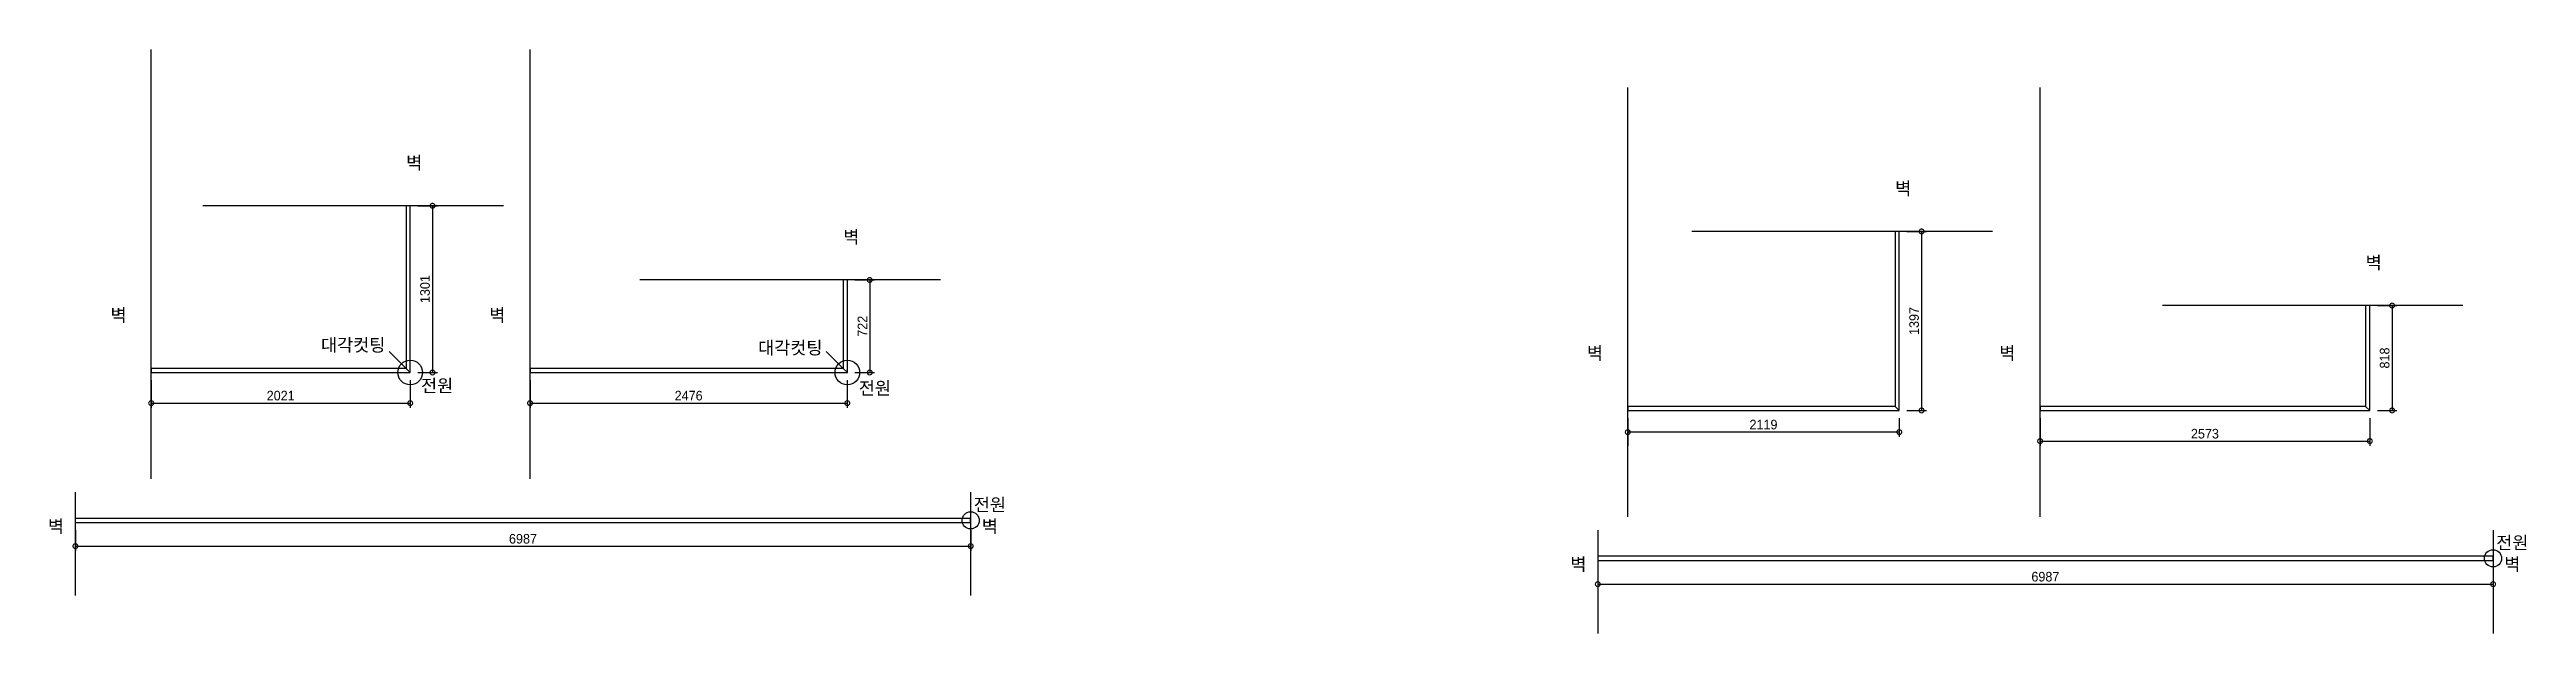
# Model space of a CAD drawing. Header units: inches. Extents: x -63256 to 33689, y -34490 to 100230.
# Drawn here: x -24467 to -5137, y -31287 to -26729 of the extents above; entities that cross this region are included whole.
import ezdxf

# ---------------------------------------------------------------- set-up
doc = ezdxf.new("R2010")
doc.units = ezdxf.units.IN
doc.header["$LTSCALE"] = 100
doc.header["$MEASUREMENT"] = 0
for name, color, linetype in [('03-WAL NEW', 3, 'Continuous'), ('3.기호.계단선', 30, 'Continuous'), ('CEIL-LIGHT', 7, 'Continuous'), ('FORM(YOURNAME)-11', 1, 'Continuous'), ('wal', 3, 'Continuous'), ('win', 4, 'Continuous')]:
    doc.layers.add(name, color=color, linetype=linetype)
doc.styles.add('스타일1', font='')
doc.styles.add('코레일둥고', font='')
doc.styles.get('스타일1').set_extended_font_data('HYwulM')
doc.styles.get('코레일둥고').set_extended_font_data('Korail Round Gothic Medium')
doc.dimstyles.new('30', dxfattribs={"dimscale": 30, "dimtxt": 2.5, "dimasz": 2.5, "dimexe": 1.25, "dimexo": 2, "dimtad": 1, "dimdec": 0, "dimtxsty": '스타일1', "dimblk": 'DOTSMALL', "dimcen": 2.5, "dimclrd": 1, "dimclre": 1, "dimclrt": 2, "dimadec": 0, "dimazin": 0, "dimtfac": 1, "dimtix": 1, "dimtmove": 0, "dimatfit": 3, "dimldrblk": 'DOTSMALL', "dimfxl": 1.25, "dimarcsym": 0})

msp = doc.modelspace()

# ---------------------------------------------------------------- texts
at = {"layer": 'CEIL-LIGHT', "ltscale": 10, "style": '코레일둥고'}
for s, p in [('벽', (-21684, -27663.5)), ('벽', (-10063.4, -27863.8)), ('벽', (-18272.7, -28242.5)), ('벽', (-6391.5, -28442.8)), ('벽', (-23991.5, -28852.7)), ('벽', (-21035.2, -28852.7)), ('대각컷팅', (-22348.4, -29085.3)), ('대각컷팅', (-18937, -29107.3)), ('벽', (-12468.8, -29149)), ('벽', (-9250.9, -29149)), ('전원', (-21567.8, -29402.7)), ('전원', (-18151.3, -29421.9)), ('전원', (-17254.1, -30331.8)), ('벽', (-24479.6, -30500.3)), ('벽', (-17191.3, -30500.3)), ('전원', (-5372.9, -30628.1)), ('벽', (-12598.4, -30796.6)), ('벽', (-5310.1, -30796.6))]:
    msp.add_text(s, height=100, dxfattribs=at).set_placement(p)

# ---------------------------------------------------------------- blocks, each defined once
blk = doc.blocks.new('_DOTSMALL')
at = {"color": 0, "linetype": 'ByBlock', "const_width": 0.5}
blk.add_lwpolyline([(-0.0625, 0, 1), (0.0625, 0, 1)], format="xyb", close=True, dxfattribs=at)
blk = doc.blocks.new('*D433')
at = {"layer": 'Defpoints', "color": 0, "ltscale": 10, "transparency": 16777216}
for p in [(-24265, -30420), (-17278, -30420), (-17278, -30605)]:
    blk.add_point(p, dxfattribs=at)
at = {"layer": 'FORM(YOURNAME)-11', "color": 1, "lineweight": -2, "ltscale": 10, "transparency": 16777216}
for p, q in [((-24265, -30480), (-24265, -30643)), ((-17278, -30480), (-17278, -30643)), ((-24265, -30605), (-17278, -30605))]:
    blk.add_line(p, q, dxfattribs=at)
at = {"layer": 'FORM(YOURNAME)-11', "color": 1, "lineweight": -2, "ltscale": 10, "transparency": 16777216, "xscale": 75, "yscale": 75, "zscale": 75, "rotation": 180}
blk.add_blockref('_DOTSMALL', (-24265, -30605), dxfattribs=at)
at = {"layer": 'FORM(YOURNAME)-11', "color": 1, "lineweight": -2, "ltscale": 10, "transparency": 16777216, "xscale": 75, "yscale": 75, "zscale": 75}
blk.add_blockref('_DOTSMALL', (-17278, -30605), dxfattribs=at)
at = {"layer": 'FORM(YOURNAME)-11', "color": 2, "ltscale": 10, "transparency": 16777216, "insert": (-20772, -30548), "char_height": 75, "attachment_point": 5, "style": '스타일1'}
blk.add_mtext('6987', dxfattribs=at)
blk = doc.blocks.new('*D437')
at = {"layer": 'Defpoints', "color": 0, "ltscale": 10, "transparency": 16777216}
for p in [(-23673, -29250), (-21652, -29250), (-21652, -29489)]:
    blk.add_point(p, dxfattribs=at)
at = {"layer": 'FORM(YOURNAME)-11', "color": 1, "lineweight": -2, "ltscale": 10, "transparency": 16777216}
for p, q in [((-23673, -29310), (-23673, -29527)), ((-21652, -29310), (-21652, -29527)), ((-23673, -29489), (-21652, -29489))]:
    blk.add_line(p, q, dxfattribs=at)
at = {"layer": 'FORM(YOURNAME)-11', "color": 1, "lineweight": -2, "ltscale": 10, "transparency": 16777216, "xscale": 75, "yscale": 75, "zscale": 75, "rotation": 180}
blk.add_blockref('_DOTSMALL', (-23673, -29489), dxfattribs=at)
at = {"layer": 'FORM(YOURNAME)-11', "color": 1, "lineweight": -2, "ltscale": 10, "transparency": 16777216, "xscale": 75, "yscale": 75, "zscale": 75}
blk.add_blockref('_DOTSMALL', (-21652, -29489), dxfattribs=at)
at = {"layer": 'FORM(YOURNAME)-11', "color": 2, "ltscale": 10, "transparency": 16777216, "insert": (-22663, -29431), "char_height": 75, "attachment_point": 5, "style": '스타일1'}
blk.add_mtext('2021', dxfattribs=at)
blk = doc.blocks.new('*D438')
at = {"layer": 'Defpoints', "color": 0, "ltscale": 10, "transparency": 16777216}
for p in [(-21652, -27949), (-21652, -29250), (-21478, -29250)]:
    blk.add_point(p, dxfattribs=at)
at = {"layer": 'FORM(YOURNAME)-11', "color": 1, "lineweight": -2, "ltscale": 10, "transparency": 16777216}
for p, q in [((-21592, -27949), (-21440, -27949)), ((-21478, -27949), (-21478, -29250)), ((-21592, -29250), (-21440, -29250))]:
    blk.add_line(p, q, dxfattribs=at)
at = {"layer": 'FORM(YOURNAME)-11', "color": 1, "lineweight": -2, "ltscale": 10, "transparency": 16777216, "xscale": 75, "yscale": 75, "zscale": 75}
for p, rotation in [((-21478, -27949), 90), ((-21478, -29250), 270)]:
    blk.add_blockref('_DOTSMALL', p, dxfattribs=dict(at, rotation=rotation))
at = {"layer": 'FORM(YOURNAME)-11', "color": 2, "ltscale": 10, "transparency": 16777216, "insert": (-21536, -28599), "char_height": 75, "attachment_point": 5, "rotation": 90, "style": '스타일1'}
blk.add_mtext('1301', dxfattribs=at)
blk = doc.blocks.new('*D439')
at = {"layer": 'Defpoints', "color": 0, "ltscale": 10, "transparency": 16777216}
for p in [(-20717, -29250), (-18241, -29250), (-18241, -29489)]:
    blk.add_point(p, dxfattribs=at)
at = {"layer": 'FORM(YOURNAME)-11', "color": 1, "lineweight": -2, "ltscale": 10, "transparency": 16777216}
for p, q in [((-20717, -29310), (-20717, -29527)), ((-18241, -29310), (-18241, -29527)), ((-20717, -29489), (-18241, -29489))]:
    blk.add_line(p, q, dxfattribs=at)
at = {"layer": 'FORM(YOURNAME)-11', "color": 1, "lineweight": -2, "ltscale": 10, "transparency": 16777216, "xscale": 75, "yscale": 75, "zscale": 75, "rotation": 180}
blk.add_blockref('_DOTSMALL', (-20717, -29489), dxfattribs=at)
at = {"layer": 'FORM(YOURNAME)-11', "color": 1, "lineweight": -2, "ltscale": 10, "transparency": 16777216, "xscale": 75, "yscale": 75, "zscale": 75}
blk.add_blockref('_DOTSMALL', (-18241, -29489), dxfattribs=at)
at = {"layer": 'FORM(YOURNAME)-11', "color": 2, "ltscale": 10, "transparency": 16777216, "insert": (-19479, -29431), "char_height": 75, "attachment_point": 5, "style": '스타일1'}
blk.add_mtext('2476', dxfattribs=at)
blk = doc.blocks.new('*D440')
at = {"layer": 'Defpoints', "color": 0, "ltscale": 10, "transparency": 16777216}
for p in [(-18241, -28528), (-18241, -29250), (-18066, -29250)]:
    blk.add_point(p, dxfattribs=at)
at = {"layer": 'FORM(YOURNAME)-11', "color": 1, "lineweight": -2, "ltscale": 10, "transparency": 16777216}
for p, q in [((-18181, -28528), (-18029, -28528)), ((-18066, -28528), (-18066, -29250)), ((-18181, -29250), (-18029, -29250))]:
    blk.add_line(p, q, dxfattribs=at)
at = {"layer": 'FORM(YOURNAME)-11', "color": 1, "lineweight": -2, "ltscale": 10, "transparency": 16777216, "xscale": 75, "yscale": 75, "zscale": 75}
for p, rotation in [((-18066, -28528), 90), ((-18066, -29250), 270)]:
    blk.add_blockref('_DOTSMALL', p, dxfattribs=dict(at, rotation=rotation))
at = {"layer": 'FORM(YOURNAME)-11', "color": 2, "ltscale": 10, "transparency": 16777216, "insert": (-18123, -28889), "char_height": 75, "attachment_point": 5, "rotation": 90, "style": '스타일1'}
blk.add_mtext('722', dxfattribs=at)
blk = doc.blocks.new('*D445')
at = {"layer": 'Defpoints', "color": 0, "ltscale": 10, "transparency": 16777216}
for p in [(-12384, -30717), (-5397, -30717), (-5397, -30902)]:
    blk.add_point(p, dxfattribs=at)
at = {"layer": 'FORM(YOURNAME)-11', "color": 1, "lineweight": -2, "ltscale": 10, "transparency": 16777216}
for p, q in [((-12384, -30777), (-12384, -30939)), ((-12384, -30902), (-5397, -30902)), ((-5397, -30777), (-5397, -30939))]:
    blk.add_line(p, q, dxfattribs=at)
at = {"layer": 'FORM(YOURNAME)-11', "color": 1, "lineweight": -2, "ltscale": 10, "transparency": 16777216, "xscale": 75, "yscale": 75, "zscale": 75, "rotation": 180}
blk.add_blockref('_DOTSMALL', (-12384, -30902), dxfattribs=at)
at = {"layer": 'FORM(YOURNAME)-11', "color": 1, "lineweight": -2, "ltscale": 10, "transparency": 16777216, "xscale": 75, "yscale": 75, "zscale": 75}
blk.add_blockref('_DOTSMALL', (-5397, -30902), dxfattribs=at)
at = {"layer": 'FORM(YOURNAME)-11', "color": 2, "ltscale": 10, "transparency": 16777216, "insert": (-8891, -30844), "char_height": 75, "attachment_point": 5, "style": '스타일1'}
blk.add_mtext('6987', dxfattribs=at)
blk = doc.blocks.new('*D443')
at = {"layer": 'Defpoints', "color": 0, "ltscale": 10, "transparency": 16777216}
for p in [(-8932, -29546), (-6359, -29546), (-6359, -29785)]:
    blk.add_point(p, dxfattribs=at)
at = {"layer": 'FORM(YOURNAME)-11', "color": 1, "lineweight": -2, "ltscale": 10, "transparency": 16777216}
for p, q in [((-8932, -29606), (-8932, -29823)), ((-6359, -29606), (-6359, -29823)), ((-8932, -29785), (-6359, -29785))]:
    blk.add_line(p, q, dxfattribs=at)
at = {"layer": 'FORM(YOURNAME)-11', "color": 1, "lineweight": -2, "ltscale": 10, "transparency": 16777216, "xscale": 75, "yscale": 75, "zscale": 75, "rotation": 180}
blk.add_blockref('_DOTSMALL', (-8932, -29785), dxfattribs=at)
at = {"layer": 'FORM(YOURNAME)-11', "color": 1, "lineweight": -2, "ltscale": 10, "transparency": 16777216, "xscale": 75, "yscale": 75, "zscale": 75}
blk.add_blockref('_DOTSMALL', (-6359, -29785), dxfattribs=at)
at = {"layer": 'FORM(YOURNAME)-11', "color": 2, "ltscale": 10, "transparency": 16777216, "insert": (-7646, -29728), "char_height": 75, "attachment_point": 5, "style": '스타일1'}
blk.add_mtext('2573', dxfattribs=at)
blk = doc.blocks.new('*D444')
at = {"layer": 'Defpoints', "color": 0, "ltscale": 10, "transparency": 16777216}
for p in [(-6359, -28728), (-6359, -29546), (-6185, -29546)]:
    blk.add_point(p, dxfattribs=at)
at = {"layer": 'FORM(YOURNAME)-11', "color": 1, "lineweight": -2, "ltscale": 10, "transparency": 16777216}
for p, q in [((-6299, -28728), (-6148, -28728)), ((-6185, -28728), (-6185, -29546)), ((-6299, -29546), (-6148, -29546))]:
    blk.add_line(p, q, dxfattribs=at)
at = {"layer": 'FORM(YOURNAME)-11', "color": 1, "lineweight": -2, "ltscale": 10, "transparency": 16777216, "xscale": 75, "yscale": 75, "zscale": 75}
for p, rotation in [((-6185, -28728), 90), ((-6185, -29546), 270)]:
    blk.add_blockref('_DOTSMALL', p, dxfattribs=dict(at, rotation=rotation))
at = {"layer": 'FORM(YOURNAME)-11', "color": 2, "ltscale": 10, "transparency": 16777216, "insert": (-6243, -29137), "char_height": 75, "attachment_point": 5, "rotation": 90, "style": '스타일1'}
blk.add_mtext('818', dxfattribs=at)
blk = doc.blocks.new('*D446')
at = {"layer": '03-WAL NEW', "color": 1, "lineweight": -2, "transparency": 16777216}
for p, q in [((-12150, -29606), (-12150, -29752)), ((-10031, -29715), (-12150, -29715)), ((-10031, -29606), (-10031, -29752))]:
    blk.add_line(p, q, dxfattribs=at)
at = {"layer": 'Defpoints', "color": 0, "transparency": 16777216}
for p in [(-12150, -29546), (-10031, -29546), (-12150, -29715)]:
    blk.add_point(p, dxfattribs=at)
at = {"layer": '03-WAL NEW', "color": 1, "lineweight": -2, "transparency": 16777216, "xscale": 75, "yscale": 75, "zscale": 75, "rotation": 180}
blk.add_blockref('_DOTSMALL', (-12150, -29715), dxfattribs=at)
at = {"layer": '03-WAL NEW', "color": 1, "lineweight": -2, "transparency": 16777216, "xscale": 75, "yscale": 75, "zscale": 75}
blk.add_blockref('_DOTSMALL', (-10031, -29715), dxfattribs=at)
at = {"layer": '03-WAL NEW', "color": 2, "transparency": 16777216, "insert": (-11091, -29657), "char_height": 75, "attachment_point": 5, "style": '스타일1'}
blk.add_mtext('2119', dxfattribs=at)
blk = doc.blocks.new('*D447')
at = {"layer": '03-WAL NEW', "color": 1, "lineweight": -2, "transparency": 16777216}
for p, q in [((-9971, -28149), (-9820, -28149)), ((-9857, -28149), (-9857, -29546)), ((-9971, -29546), (-9820, -29546))]:
    blk.add_line(p, q, dxfattribs=at)
at = {"layer": 'Defpoints', "color": 0, "transparency": 16777216}
for p in [(-10031, -28149), (-10031, -29546), (-9857, -29546)]:
    blk.add_point(p, dxfattribs=at)
at = {"layer": '03-WAL NEW', "color": 1, "lineweight": -2, "transparency": 16777216, "xscale": 75, "yscale": 75, "zscale": 75}
for p, rotation in [((-9857, -28149), 90), ((-9857, -29546), 270)]:
    blk.add_blockref('_DOTSMALL', p, dxfattribs=dict(at, rotation=rotation))
at = {"layer": '03-WAL NEW', "color": 2, "transparency": 16777216, "insert": (-9915, -28848), "char_height": 75, "attachment_point": 5, "rotation": 90, "style": '스타일1'}
blk.add_mtext('1397', dxfattribs=at)

# ---------------------------------------------------------------- dimensions: what is measured, and where the dimension line sits
at = {"layer": '03-WAL NEW'}
dim = msp.add_linear_dim(base=(-9857.1, -29546.2), p1=(-10031.4, -28149.2), p2=(-10031.4, -29546.2), angle=90, dimstyle='30', dxfattribs=at)
dim.commit()
dim.dimension.update_dxf_attribs({"geometry": '*D447', "text_midpoint": (-9914.9, -28847.7)})
dim = msp.add_linear_dim(base=(-12150.4, -29714.5), p1=(-10031.4, -29546.2), p2=(-12150.4, -29546.2), dimstyle='30', dxfattribs=at)
dim.commit()
dim.dimension.update_dxf_attribs({"geometry": '*D446', "text_midpoint": (-11090.9, -29657.4)})
at = {"layer": 'FORM(YOURNAME)-11', "ltscale": 10}
for base, p1, p2, picture, middle in [((-21477.8, -29249.9), (-21652, -27948.9), (-21652, -29249.9), '*D438', (-21535.5, -28599.4)), ((-18066.4, -29249.9), (-18240.7, -28527.9), (-18240.7, -29249.9), '*D440', (-18123.5, -28888.9)), ((-6185.2, -29546.2), (-6359.5, -28728.2), (-6359.5, -29546.2), '*D444', (-6243, -29137.2))]:
    dim = msp.add_linear_dim(base=base, p1=p1, p2=p2, angle=90, dimstyle='30', dxfattribs=at)
    dim.commit()
    dim.dimension.update_dxf_attribs({"geometry": picture, "text_midpoint": middle})
for base, p1, p2, picture, middle in [((-21652, -29489), (-23673, -29249.9), (-21652, -29249.9), '*D437', (-22662.5, -29431.3)), ((-18240.7, -29489), (-20716.7, -29249.9), (-18240.7, -29249.9), '*D439', (-19478.7, -29431.2)), ((-6359.5, -29785.3), (-8932.5, -29546.2), (-6359.5, -29546.2), '*D443', (-7646, -29727.6)), ((-17278.5, -30605.5), (-24265.5, -30420.3), (-17278.5, -30420.3), '*D433', (-20772, -30547.6)), ((-5397.2, -30901.7), (-12384.2, -30716.6), (-5397.2, -30716.6), '*D445', (-8890.7, -30843.9))]:
    dim = msp.add_linear_dim(base=base, p1=p1, p2=p2, dimstyle='30', dxfattribs=at)
    dim.commit()
    dim.dimension.update_dxf_attribs({"geometry": picture, "text_midpoint": middle})

# ---------------------------------------------------------------- linework, layer by layer
at = {"layer": '3.기호.계단선', "ltscale": 10}
for p, q in [((-21652, -29249.9), (-21684, -29217.9)), ((-18240.7, -29249.9), (-18272.7, -29217.9)), ((-10031.4, -29546.2), (-10063.4, -29514.2)), ((-6359.5, -29546.2), (-6391.5, -29514.2))]:
    msp.add_line(p, q, dxfattribs=at)
at = {"layer": '3.기호.계단선'}
for centre, radius in [((-21652, -29249.9), 96.2), ((-18240.7, -29249.9), 96.2), ((-17278.5, -30404.3), 67), ((-5397.2, -30700.6), 67)]:
    msp.add_circle(centre, radius, dxfattribs=at)
at = {"layer": 'CEIL-LIGHT', "ltscale": 10}
for p, q in [((-23673, -30079.4), (-23673, -26729.4)), ((-20716.7, -30079.4), (-20716.7, -26729.4)), ((-12150.4, -30375.7), (-12150.4, -27025.7)), ((-8932.5, -30375.7), (-8932.5, -27025.7)), ((-20924.9, -27948.9), (-23270.2, -27948.9)), ((-9304.2, -28149.2), (-11649.5, -28149.2)), ((-17513.6, -28527.9), (-19858.9, -28527.9)), ((-5632.3, -28728.2), (-7977.6, -28728.2)), ((-21684, -29217.9), (-21816.6, -29085.4)), ((-18272.7, -29217.9), (-18405.2, -29085.4)), ((-24265.5, -30184.6), (-24265.5, -30990.3)), ((-17278.5, -30184.6), (-17278.5, -30990.3)), ((-12384.2, -30480.9), (-12384.2, -31286.6)), ((-5397.2, -30480.9), (-5397.2, -31286.6))]:
    msp.add_line(p, q, dxfattribs=at)
at = {"layer": 'FORM(YOURNAME)-11', "color": 1, "ltscale": 10}
for p, q in [((-9971.4, -28149.2), (-9819.6, -28149.2)), ((-12150.4, -29606.2), (-12150.4, -29822.8))]:
    msp.add_line(p, q, dxfattribs=at)
at = {"layer": 'wal', "ltscale": 10}
for p, q in [((-21652, -27948.9), (-21684, -27948.9)), ((-21684, -27948.9), (-21684, -29217.9)), ((-21652, -29249.9), (-21652, -27948.9)), ((-10031.4, -28149.2), (-10063.4, -28149.2)), ((-10063.4, -28149.2), (-10063.4, -29514.2)), ((-10031.4, -29546.2), (-10031.4, -28149.2)), ((-18240.7, -28527.9), (-18272.7, -28527.9)), ((-18272.7, -28527.9), (-18272.7, -29217.9)), ((-18240.7, -29249.9), (-18240.7, -28527.9)), ((-6359.5, -28728.2), (-6391.5, -28728.2)), ((-6391.5, -28728.2), (-6391.5, -29514.2)), ((-6359.5, -29546.2), (-6359.5, -28728.2))]:
    msp.add_line(p, q, dxfattribs=at)
at = {"layer": 'win', "ltscale": 10}
for p, q in [((-23673, -29217.9), (-23673, -29249.9)), ((-21684, -29217.9), (-23673, -29217.9)), ((-23673, -29249.9), (-21652, -29249.9)), ((-20716.7, -29217.9), (-20716.7, -29249.9)), ((-18272.7, -29217.9), (-20716.7, -29217.9)), ((-20716.7, -29249.9), (-18240.7, -29249.9)), ((-12150.4, -29514.2), (-12150.4, -29546.2)), ((-10063.4, -29514.2), (-12150.4, -29514.2)), ((-12150.4, -29546.2), (-10031.4, -29546.2)), ((-8932.5, -29514.2), (-8932.5, -29546.2)), ((-6391.5, -29514.2), (-8932.5, -29514.2)), ((-8932.5, -29546.2), (-6359.5, -29546.2))]:
    msp.add_line(p, q, dxfattribs=at)
for points in [[(-24265.5, -30388.3), (-24265.5, -30420.3), (-17278.5, -30420.3), (-17278.5, -30388.3), (-24265.5, -30388.3)], [(-12384.2, -30684.6), (-12384.2, -30716.6), (-5397.2, -30716.6), (-5397.2, -30684.6), (-12384.2, -30684.6)]]:
    msp.add_lwpolyline(points, dxfattribs=at)

# ---------------------------------------------------------------- block references
at = {"layer": 'FORM(YOURNAME)-11', "color": 1, "ltscale": 10, "xscale": 75, "yscale": 75, "zscale": 75, "rotation": 90}
msp.add_blockref('_DOTSMALL', (-9857.1, -28149.2), dxfattribs=at)

msp.set_redraw_order([(e.dxf.handle, doc.entitydb.next_handle()) for e in msp.query("TEXT MTEXT ATTDEF DIMENSION ARC_DIMENSION")])  # texts and dimensions are drawn at this point

doc.saveas('drawing.dxf')
